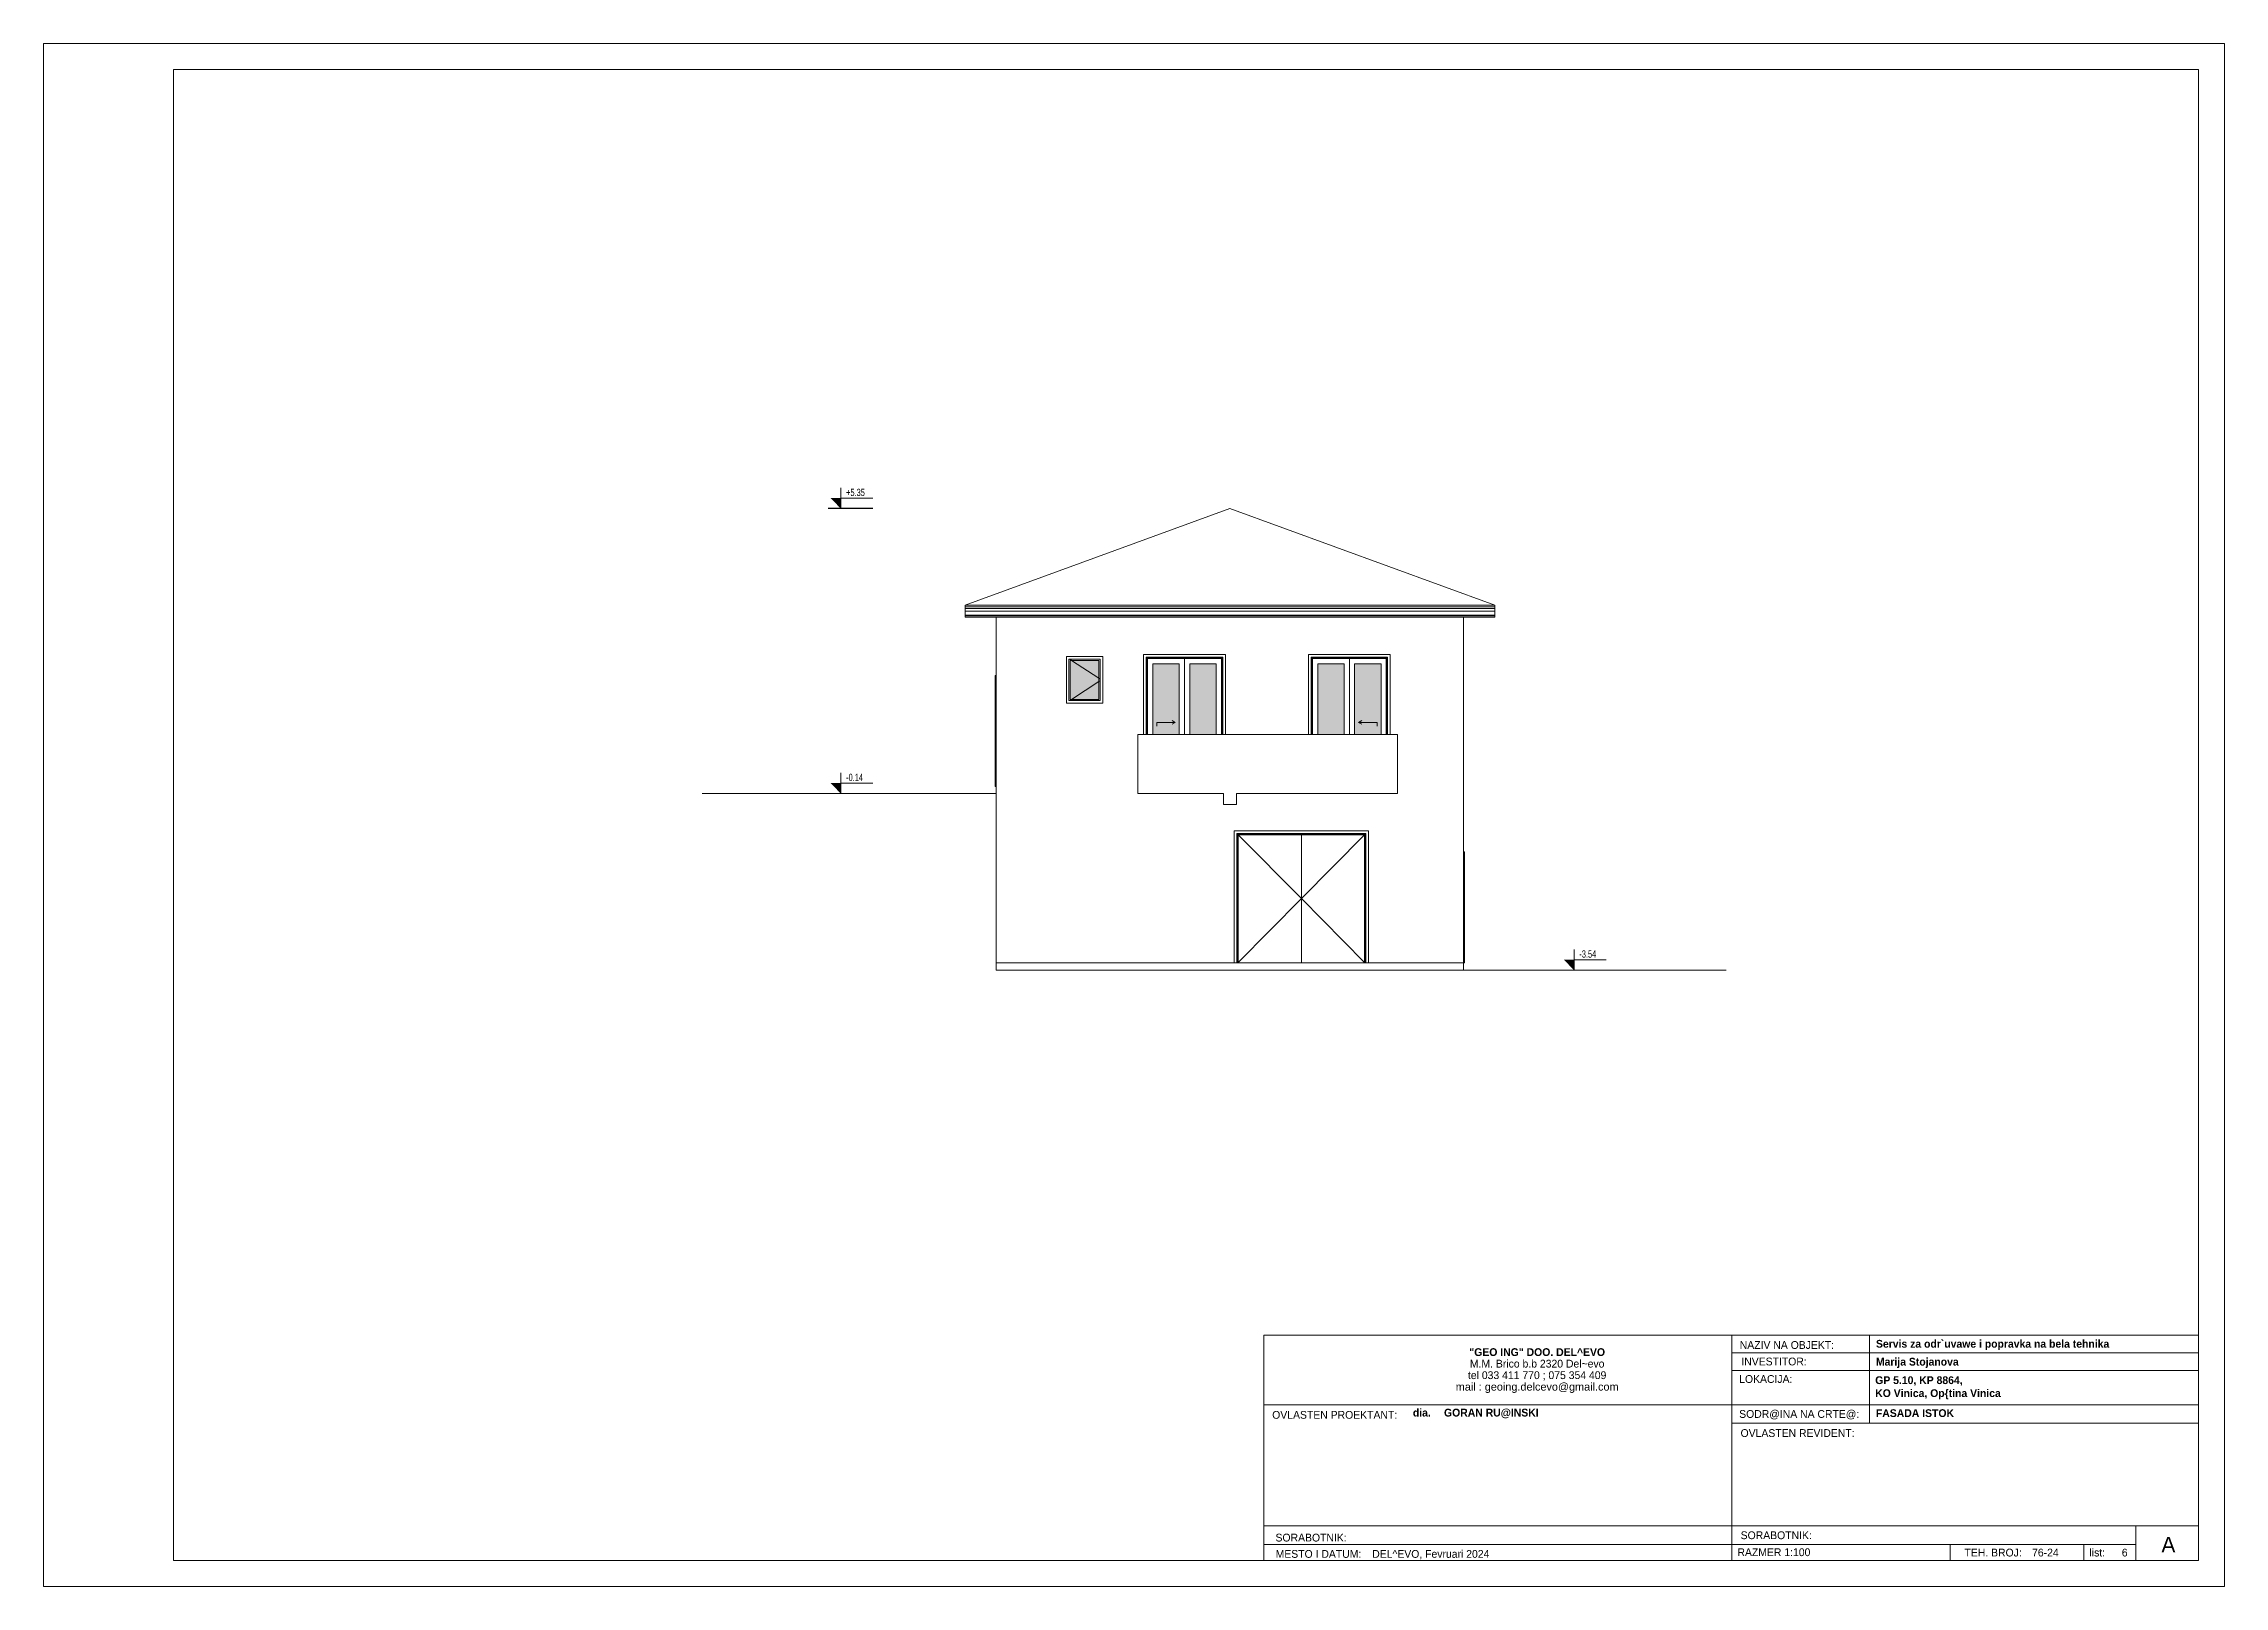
# Model space of a CAD drawing. Header units: millimetres. Extents: x -115530 to 122462, y -34508 to 119375.
# Drawn here: x -115530 to -73530, y 59975 to 89675 of the extents above; entities that cross this region are included whole.
import ezdxf

# ---------------------------------------------------------------- set-up
doc = ezdxf.new("R2010")
doc.units = ezdxf.units.MM
doc.header["$MEASUREMENT"] = 0
for name, color, linetype, lineweight, true_color in [('2D Drafting - General_Pen_No__5', 7, 'Continuous', 13, 0x40a5ff), ('New_ARCHICAD Doors_Pen_No__3', 7, 'Continuous', 18, 0xff6600), ('New_Shell - Roof_Pen_No__92', 7, 'Continuous', 13, 0x6a6a6a), ('New_Site & Landscape - Terrain_Pen_No__93', 7, 'Continuous', 13, 0xa2a233), ('New_Structural - Bearing_Pen_No__87', 7, 'Continuous', 13, 0x6a6a6a)]:
    doc.layers.add(name, color=color, linetype=linetype, lineweight=lineweight, true_color=true_color)
for name, color, linetype, lineweight in [('Lines_Pen_No__1', 7, 'Continuous', 13), ('Pecat_Pen_No__1', 7, 'Continuous', 13), ('Roofs_Pen_No__1', 7, 'Continuous', 13)]:
    doc.layers.add(name, color=color, linetype=linetype, lineweight=lineweight)
doc.styles.add('GENERATED_STYLE_5', font='')
doc.styles.add('ROM', font='ROMANS.SHX', dxfattribs={"width": 0.7})
doc.styles.get('GENERATED_STYLE_5').set_extended_font_data('MAC C Swiss cyrillic', bold=True)

msp = doc.modelspace()

# ---------------------------------------------------------------- texts
at = {"color": 0, "char_height": 140, "attachment_point": 1, "style": 'ROM'}
for s, insert in [('{\\fHelvetica|b0|i0|c0|p1;+5.35}', (-100074.61, 81105.82)), ('{\\fHelvetica|b0|i0|c0|p1;-0.14}', (-100074.61, 75619.3)), ('{\\fHelvetica|b0|i0|c0|p1;-3.54}', (-85953.24, 72219.3))]:
    msp.add_mtext(s, dxfattribs=dict(at, insert=insert))
at = {"layer": 'Pecat_Pen_No__1', "linetype": 'Continuous', "style": 'GENERATED_STYLE_5'}
for s, insert, char_height, attachment_point in [('\\pqc;{\\fMAC C Swiss|b0|i0|c0|p0;NAZIV NA OBJEKT:}', (-81955.69, 64696.96), 150, 2), ('{\\fMAC C Swiss|b1|i0|c0|p34;Servis za odr`uvawe i popravka na bela tehnika}', (-80240.17, 64720.45), 150, 1), ('\\pqc;{\\fMAC C Swiss|b0|i0|c0|p0;INVESTITOR:}', (-82203.46, 64379.37), 150, 2), ('{\\fMAC C Swiss|b1|i0|c0|p34;Marija Stojanova}', (-80241.75, 64375.47), 150, 1), ('\\pqc;{\\fMAC C Swiss|b0|i0|c0|p0;LOKACIJA:}', (-82362.28, 64042.4), 150, 2), ('\\A1;{\\fMAC C Swiss|b1|i0|c0|p34; GP 5.10, KP 8864,  \\P KO Vinica, Op\\{tina Vinica}', (-80310.93, 64019.98), 150, 1), ('{\\fMAC C Swiss|b0|i0|c0|p34;OVLASTEN PROEKTANT:}', (-91868.48, 63352.37), 150, 1), ('{\\fMAC C Swiss|b1|i0|c0|p34;dia.^IGORAN RU@INSKI}', (-89159.59, 63395.31), 150, 1), ('\\pqc;{\\fMAC C Swiss|b0|i0|c0|p0;SODR@INA NA CRTE@:}', (-81718.57, 63369.46), 150, 2), ('\\pqc;{\\fMAC C Swiss|b0|i0|c0|p0;OVLASTEN REVIDENT:}', (-81750.28, 63001.84), 150, 2), ('{\\fMAC C Swiss|b1|i0|c0|p34;FASADA ISTOK}', (-80241.75, 63385.47), 150, 1), ('\\pqc;{\\fMAC C Swiss|b0|i0|c0|p0;SORABOTNIK:}', (-91119.5, 60989.32), 150, 2), ('\\pqc;{\\fMAC C Swiss|b0|i0|c0|p0;SORABOTNIK:}', (-82161.19, 61034.49), 150, 2), ('{\\fMAC C Swiss|b0|i0|c0|p34;A}', (-74608.35, 60779.03), 300, 5), ('\\pqc;{\\fMAC C Swiss|b0|i0|c0|p0;MESTO I DATUM:}', (-90977.62, 60675.18), 150, 2), ('{\\fMAC C Swiss|b0|i0|c0|p34;DEL^ EVO, Fevruari 2024}', (-89942.69, 60675.18), 150, 1), ('{\\fMAC C Swiss|b0|i0|c0|p0;\\A1;RAZMER 1:100^I}', (-82908.43, 60707.6), 150, 1), ('\\pqc;{\\fMAC C Swiss|b0|i0|c0|p0;TEH. BROJ:}', (-77983.99, 60701), 150, 2), ('{\\fMAC C Swiss|b0|i0|c0|p34;76-24}', (-77234.08, 60701), 150, 1), ('{\\fMAC C Swiss|b0|i0|c0|p34;list:}', (-76129.2, 60701), 150, 1), ('{\\fMAC C Swiss|b0|i0|c0|p34;6}', (-75505.67, 60701), 150, 1)]:
    msp.add_mtext(s, dxfattribs=dict(at, insert=insert, char_height=char_height, attachment_point=attachment_point))
at = {"layer": 'Pecat_Pen_No__1', "linetype": 'Continuous', "insert": (-86765.85, 64129.55), "char_height": 150, "attachment_point": 5, "line_spacing_factor": 0.887159, "style": 'GENERATED_STYLE_5'}
msp.add_mtext('\\A1;{\\fMAC C Swiss|b1|i0|c0|p34;"GEO ING" DOO. DEL^ EVO}\\P{\\fMAC C Swiss|b0|i0|c0|p34;M.M. Brico b.b 2320 Del~evo \\Ptel 033 411 770 ; 075 354 409 \\P\\fArial|b0|i0|c0|p34;mail : geoing.delcevo@gmail.com}', dxfattribs=at)

# ---------------------------------------------------------------- hatches: boundary and pattern name
h = msp.add_hatch(color=0)
h.dxf.hatch_style = 2
h.paths.add_polyline_path([(-100176.21, 80723.16), (-100373.06, 80926.36), (-100176.21, 80926.36)])
h = msp.add_hatch(color=0)
h.dxf.hatch_style = 2
h.paths.add_polyline_path([(-100176.21, 75236.65), (-100373.06, 75439.85), (-100176.21, 75439.85)])
h = msp.add_hatch(color=0)
h.dxf.hatch_style = 2
h.paths.add_polyline_path([(-86054.84, 71836.65), (-86251.69, 72039.85), (-86054.84, 72039.85)])
at = {"layer": '2D Drafting - General_Pen_No__5'}
h = msp.add_hatch(color=256, dxfattribs=at)
h.dxf.hatch_style = 1
h.set_gradient(color1=(255, 255, 255), color2=(122, 175, 223), rotation=90)
h.paths.add_polyline_path([(-95207.58, 77393.96), (-95207.58, 77459.34), (-95731.11, 77801.65), (-95757.58, 77801.65), (-95757.58, 77051.65), (-95731.11, 77051.65)])
h.paths.add_polyline_path([(-95207.58, 77801.65), (-95731.11, 77801.65), (-95207.58, 77459.34)], flags=17)
h.paths.add_polyline_path([(-95207.58, 77393.96), (-95731.11, 77051.65), (-95207.58, 77051.65)], flags=17)
h.paths.add_polyline_path([(-93657.58, 77736.65), (-94167.58, 77736.65), (-94167.58, 76376.65), (-93657.58, 76376.65)])
h.paths.add_polyline_path([(-92947.58, 77736.65), (-93457.58, 77736.65), (-93457.58, 76376.65), (-92947.58, 76376.65)])
h.paths.add_polyline_path([(-90482.58, 77736.65), (-90992.58, 77736.65), (-90992.58, 76376.65), (-90482.58, 76376.65)])
h.paths.add_polyline_path([(-89772.58, 77736.65), (-90282.58, 77736.65), (-90282.58, 76376.65), (-89772.58, 76376.65)])

# ---------------------------------------------------------------- linework, layer by layer
msp.add_line((-99560.26, 80724.14), (-100419.71, 80724.14))
at = {"color": 0, "lineweight": 5}
for points in [[(-100176.21, 80723.16), (-100176.21, 81123.16)], [(-100176.21, 80926.36), (-99560.26, 80926.36)], [(-100176.21, 75236.65), (-100176.21, 75636.65)], [(-100176.21, 75439.85), (-99560.26, 75439.85)], [(-86054.84, 71836.65), (-86054.84, 72236.65)], [(-86054.84, 72039.85), (-85438.89, 72039.85)]]:
    msp.add_lwpolyline(points, dxfattribs=at)
at = {"layer": 'Lines_Pen_No__1', "linetype": 'Continuous'}
for p, q in [((-74030.44, 60475.49), (-74030.44, 65510.98)), ((-74030.44, 64809.92), (-83019.51, 64809.92)), ((-83019.51, 63117.85), (-74030.44, 63117.85)), ((-78810.58, 60779.03), (-78810.58, 60475.49)), ((-76236.6, 60779.03), (-76236.6, 60475.49))]:
    msp.add_line(p, q, dxfattribs=at)
at = {"layer": 'Lines_Pen_No__1'}
msp.add_line((-83019.51, 60475.49), (-83019.51, 64809.92), dxfattribs=at)
at = {"layer": 'Lines_Pen_No__1', "linetype": 'Continuous', "flags": 128}
for points in [[(-92030.44, 64809.92), (-83019.51, 64809.92)], [(-92030.44, 60475.49), (-92030.44, 64809.92), (-83019.51, 64809.92)], [(-80363.49, 64799.15), (-80363.49, 63117.85)], [(-83019.51, 64469.15), (-74030.44, 64469.15)], [(-83019.51, 64128.38), (-74030.44, 64128.38)], [(-92030.44, 63468.38), (-83019.51, 63468.38)], [(-83019.51, 63468.38), (-74030.44, 63468.38)], [(-92030.44, 61139.92), (-74030.44, 61139.92)], [(-75236.6, 60839.92), (-75236.6, 60475.49), (-75236.6, 61139.92)], [(-92030.44, 60779.03), (-75236.6, 60779.03)], [(-92030.44, 60475.49), (-74030.44, 60475.49)]]:
    msp.add_lwpolyline(points, dxfattribs=at)
at = {"layer": 'New_ARCHICAD Doors_Pen_No__3', "color": 30, "linetype": 'Continuous', "lineweight": 18, "true_color": 0xff6600}
msp.add_line((-88163.58, 71976.65), (-88182.58, 71976.65), dxfattribs=at)
at = {"layer": 'New_Shell - Roof_Pen_No__92', "color": 23, "linetype": 'Continuous', "lineweight": 13, "true_color": 0xbf8080}
for p, q in [((-97782.58, 78867.89), (-92682.58, 80724.14)), ((-92682.58, 80724.14), (-87582.58, 78867.89)), ((-97782.58, 78830.64), (-97782.58, 78867.89)), ((-97782.58, 78867.89), (-94457.58, 78867.89)), ((-97782.58, 78804.04), (-97782.58, 78830.64)), ((-94457.58, 78830.64), (-97782.58, 78830.64)), ((-97782.58, 78802.97), (-97782.58, 78804.04)), ((-94457.58, 78804.04), (-97782.58, 78804.04)), ((-97782.58, 78749.76), (-97782.58, 78802.97)), ((-94457.58, 78802.97), (-97782.58, 78802.97)), ((-97782.58, 78669.95), (-97782.58, 78749.76)), ((-94457.58, 78749.76), (-97782.58, 78749.76)), ((-97782.58, 78656.65), (-97782.58, 78669.95)), ((-94457.58, 78669.95), (-97782.58, 78669.95)), ((-97782.58, 78636.65), (-97782.58, 78656.65)), ((-94457.58, 78656.65), (-97782.58, 78656.65)), ((-97782.58, 78636.65), (-94457.58, 78636.65)), ((-94457.58, 78867.89), (-89457.58, 78867.89)), ((-89457.58, 78830.64), (-94457.58, 78830.64)), ((-89457.58, 78804.04), (-94457.58, 78804.04)), ((-89457.58, 78802.97), (-94457.58, 78802.97)), ((-89457.58, 78749.76), (-94457.58, 78749.76)), ((-89457.58, 78669.95), (-94457.58, 78669.95)), ((-89457.58, 78656.65), (-94457.58, 78656.65)), ((-94457.58, 78636.65), (-89457.58, 78636.65)), ((-89457.58, 78867.89), (-87582.58, 78867.89)), ((-87582.58, 78830.64), (-89457.58, 78830.64)), ((-87582.58, 78804.04), (-89457.58, 78804.04)), ((-87582.58, 78802.97), (-89457.58, 78802.97)), ((-87582.58, 78749.76), (-89457.58, 78749.76)), ((-87582.58, 78669.95), (-89457.58, 78669.95)), ((-87582.58, 78656.65), (-89457.58, 78656.65)), ((-89457.58, 78636.65), (-87582.58, 78636.65)), ((-87582.58, 78867.89), (-87582.58, 78830.64)), ((-87582.58, 78830.64), (-87582.58, 78804.04)), ((-87582.58, 78804.04), (-87582.58, 78802.97)), ((-87582.58, 78802.97), (-87582.58, 78749.76)), ((-87582.58, 78749.76), (-87582.58, 78669.95)), ((-87582.58, 78669.95), (-87582.58, 78656.65)), ((-87582.58, 78636.65), (-87582.58, 78656.65))]:
    msp.add_line(p, q, dxfattribs=at)
at = {"layer": 'New_Site & Landscape - Terrain_Pen_No__93', "color": 55, "linetype": 'Continuous', "lineweight": 13, "true_color": 0xa2a233}
for p, q in [((-97182.58, 75236.65), (-102848.11, 75236.65)), ((-83126.52, 71836.65), (-97182.58, 71836.65))]:
    msp.add_line(p, q, dxfattribs=at)
at = {"layer": 'New_Structural - Bearing_Pen_No__87', "color": 251, "linetype": 'Continuous', "lineweight": 20, "true_color": 0x6a6a6a}
for p, q in [((-97182.58, 78636.65), (-97182.58, 78426.65)), ((-88182.58, 78636.65), (-88182.58, 78426.65)), ((-97182.58, 75376.65), (-97182.58, 78426.65)), ((-88182.58, 75376.65), (-88182.58, 78426.65)), ((-95832.58, 77876.65), (-95132.58, 77876.65)), ((-95832.58, 76976.65), (-95832.58, 77876.65)), ((-95782.58, 77826.65), (-95782.58, 77026.65)), ((-95182.58, 77826.65), (-95782.58, 77826.65)), ((-95769.34, 77826.65), (-95731.11, 77801.65)), ((-95757.58, 77801.65), (-95757.58, 77051.65)), ((-95207.58, 77801.65), (-95757.58, 77801.65)), ((-95731.11, 77801.65), (-95207.58, 77459.34)), ((-95207.58, 77051.65), (-95207.58, 77801.65)), ((-95182.58, 77026.65), (-95182.58, 77826.65)), ((-95132.58, 77876.65), (-95132.58, 76976.65)), ((-94344.58, 77913.65), (-94344.58, 76376.65)), ((-92770.58, 77913.65), (-94344.58, 77913.65)), ((-94294.58, 76376.65), (-94294.58, 77863.65)), ((-94294.58, 77863.65), (-92820.58, 77863.65)), ((-94282.58, 76376.65), (-94282.58, 77851.65)), ((-94282.58, 77851.65), (-92832.58, 77851.65)), ((-94267.58, 76376.65), (-94267.58, 77836.65)), ((-94267.58, 77836.65), (-92847.58, 77836.65)), ((-94167.58, 77736.65), (-94167.58, 76376.65)), ((-93657.58, 77736.65), (-94167.58, 77736.65)), ((-93657.58, 76376.65), (-93657.58, 77736.65)), ((-93557.58, 77836.65), (-93557.58, 77736.65)), ((-93557.58, 77736.65), (-93557.58, 76376.65)), ((-93457.58, 77736.65), (-93457.58, 76376.65)), ((-92947.58, 77736.65), (-93457.58, 77736.65)), ((-92947.58, 76376.65), (-92947.58, 77736.65)), ((-92847.58, 77836.65), (-92847.58, 76376.65)), ((-92832.58, 77851.65), (-92832.58, 76376.65)), ((-92820.58, 77863.65), (-92820.58, 76376.65)), ((-92770.58, 76376.65), (-92770.58, 77913.65)), ((-91169.58, 76376.65), (-91169.58, 77913.65)), ((-91169.58, 77913.65), (-89595.58, 77913.65)), ((-91119.58, 77863.65), (-91119.58, 76376.65)), ((-89645.58, 77863.65), (-91119.58, 77863.65)), ((-91107.58, 77851.65), (-91107.58, 76376.65)), ((-89657.58, 77851.65), (-91107.58, 77851.65)), ((-91092.58, 77836.65), (-91092.58, 76376.65)), ((-89672.58, 77836.65), (-91092.58, 77836.65)), ((-90992.58, 76376.65), (-90992.58, 77736.65)), ((-90992.58, 77736.65), (-90482.58, 77736.65)), ((-90482.58, 77736.65), (-90482.58, 76376.65)), ((-90382.58, 77836.65), (-90382.58, 77736.65)), ((-90382.58, 77736.65), (-90382.58, 76376.65)), ((-90282.58, 76376.65), (-90282.58, 77736.65)), ((-90282.58, 77736.65), (-89772.58, 77736.65)), ((-89772.58, 77736.65), (-89772.58, 76376.65)), ((-89672.58, 76376.65), (-89672.58, 77836.65)), ((-89657.58, 76376.65), (-89657.58, 77851.65)), ((-89645.58, 76376.65), (-89645.58, 77863.65)), ((-89595.58, 77913.65), (-89595.58, 76376.65)), ((-97201.58, 75376.65), (-97201.58, 77513.65)), ((-97201.58, 77513.65), (-97182.58, 77513.65)), ((-95731.11, 77051.65), (-95207.58, 77393.96)), ((-95207.58, 77459.34), (-95182.58, 77442.99)), ((-95207.58, 77393.96), (-95182.58, 77410.3)), ((-95132.58, 76976.65), (-95832.58, 76976.65)), ((-95782.58, 77026.65), (-95182.58, 77026.65)), ((-95769.34, 77026.65), (-95731.11, 77051.65)), ((-95757.58, 77051.65), (-95207.58, 77051.65)), ((-94090.08, 76606.65), (-93735.08, 76606.65)), ((-94090.08, 76606.65), (-94090.08, 76536.65)), ((-93735.08, 76606.65), (-93795.7, 76641.65)), ((-93735.08, 76606.65), (-93795.7, 76571.65)), ((-90205.08, 76606.65), (-90144.45, 76641.65)), ((-89850.08, 76606.65), (-90205.08, 76606.65)), ((-90205.08, 76606.65), (-90144.45, 76571.65)), ((-89850.08, 76606.65), (-89850.08, 76536.65)), ((-94457.58, 76376.65), (-94307.58, 76376.65)), ((-94457.58, 75376.65), (-94457.58, 76376.65)), ((-94307.58, 76376.65), (-89607.58, 76376.65)), ((-89607.58, 76376.65), (-89457.58, 76376.65)), ((-89457.58, 76376.65), (-89457.58, 75376.65)), ((-97201.58, 75376.65), (-97182.58, 75376.65)), ((-97182.58, 75376.65), (-97182.58, 75026.65)), ((-94457.58, 75236.65), (-94457.58, 75376.65)), ((-94457.58, 75236.65), (-92807.58, 75236.65)), ((-92807.58, 75026.65), (-92807.58, 75236.65)), ((-92557.58, 75026.65), (-92557.58, 75236.65)), ((-92557.58, 75236.65), (-89457.58, 75236.65)), ((-89457.58, 75236.65), (-89457.58, 75376.65)), ((-88182.58, 75376.65), (-88182.58, 75026.65)), ((-97182.58, 71836.65), (-97182.58, 75026.65)), ((-92807.58, 75026.65), (-92557.58, 75026.65)), ((-88182.58, 71836.65), (-88182.58, 75026.65)), ((-92600.58, 71976.65), (-92600.58, 74519.65)), ((-92600.58, 74519.65), (-90014.58, 74519.65)), ((-92550.58, 74469.65), (-92550.58, 71976.65)), ((-90064.58, 74469.65), (-92550.58, 74469.65)), ((-92538.58, 74457.65), (-92538.58, 71976.65)), ((-90076.58, 74457.65), (-92538.58, 74457.65)), ((-92525.58, 74444.65), (-92525.58, 71976.65)), ((-90089.58, 74444.65), (-92525.58, 74444.65)), ((-92525.58, 74444.55), (-91307.58, 73216.65)), ((-91307.58, 71976.65), (-91307.58, 74444.65)), ((-90089.58, 74444.55), (-91307.58, 73216.65)), ((-90089.58, 71976.65), (-90089.58, 74444.65)), ((-90076.58, 71976.65), (-90076.58, 74457.65)), ((-90064.58, 71976.65), (-90064.58, 74469.65)), ((-90014.58, 74519.65), (-90014.58, 71976.65)), ((-88163.58, 74113.65), (-88182.58, 74113.65)), ((-88163.58, 71976.65), (-88163.58, 74113.65)), ((-92525.58, 71988.75), (-91307.58, 73216.65)), ((-90089.58, 71988.75), (-91307.58, 73216.65)), ((-97182.58, 71976.65), (-88163.58, 71976.65)), ((-92550.58, 71976.65), (-92600.58, 71976.65)), ((-92538.58, 71976.65), (-92550.58, 71976.65)), ((-92538.58, 71976.65), (-90076.58, 71976.65)), ((-90064.58, 71976.65), (-90076.58, 71976.65)), ((-90014.58, 71976.65), (-90064.58, 71976.65))]:
    msp.add_line(p, q, dxfattribs=at)
at = {"layer": 'Roofs_Pen_No__1'}
for points in [[(-115530.44, 59975.49), (-73530.44, 59975.49), (-73530.44, 89675.49), (-115530.44, 89675.49)], [(-113030.44, 60475.49), (-74030.44, 60475.49), (-74030.44, 89175.49), (-113030.44, 89175.49)]]:
    msp.add_lwpolyline(points, close=True, dxfattribs=at)

msp.set_redraw_order([(e.dxf.handle, doc.entitydb.next_handle()) for e in msp.query("TEXT MTEXT ATTDEF DIMENSION ARC_DIMENSION")])  # texts and dimensions are drawn at this point

doc.saveas('drawing.dxf')
